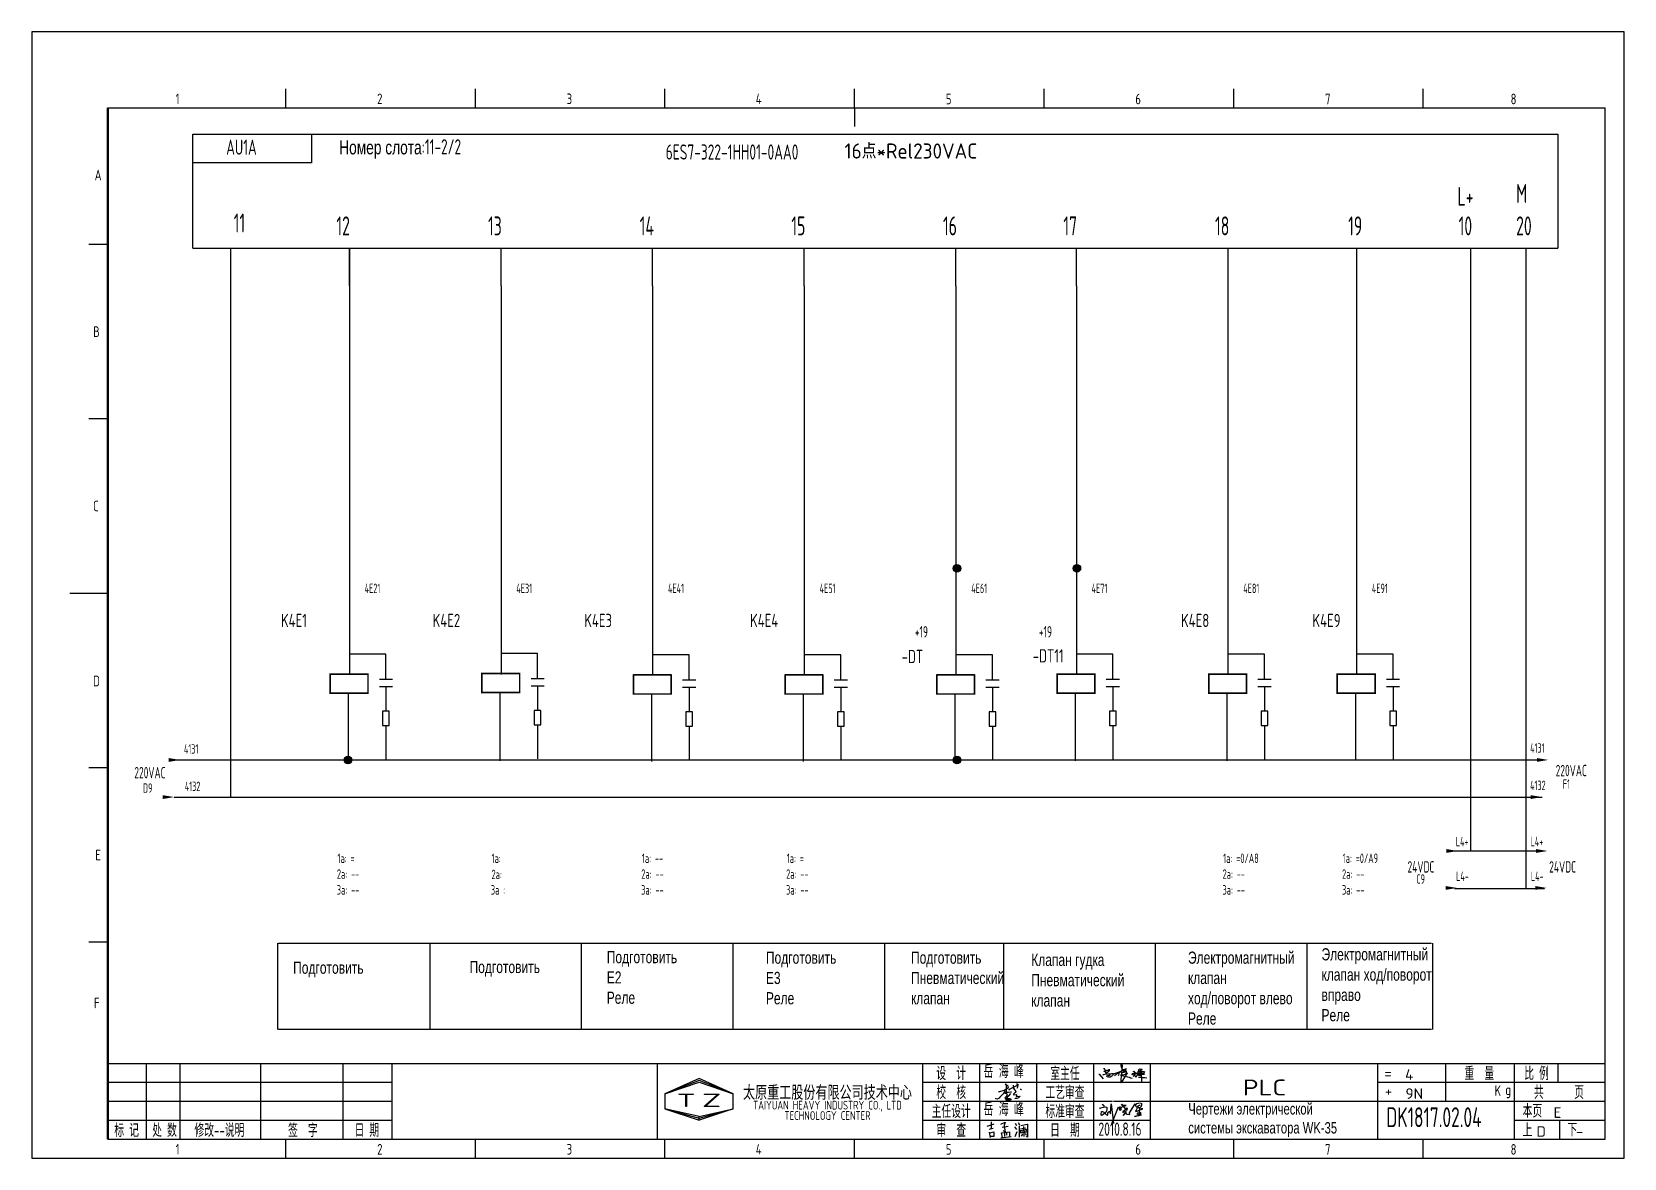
# Model space of a CAD drawing. Extents: x 590 to 9605, y -3741 to 975.
# Drawn here: x 4693.2 to 5113.2, y -2394.4 to -2097.4 of the extents above; entities that cross this region are included whole.
import ezdxf
from ezdxf.enums import TextEntityAlignment as Align

# ---------------------------------------------------------------- set-up
doc = ezdxf.new("R2010")
doc.units = 0
doc.header["$LTSCALE"] = 2
doc.header["$MEASUREMENT"] = 0
for name, pattern in [('DASHED2', [0.375, 0.25, -0.125]), ('DIVIDE', [1.25, 0.5, -0.25, 0, -0.25, 0, -0.25]), ('HIDDEN', [0.375, 0.25, -0.125])]:
    doc.linetypes.add(name, pattern=pattern)
doc.layers.get('0').update_dxf_attribs({"linetype": 'CONTINUOUS'})
for name, color, linetype in [('11', 3, 'CONTINUOUS'), ('CONTINUOUS', 7, 'CONTINUOUS'), ('DIVIDE', 1, 'DIVIDE')]:
    doc.layers.add(name, color=color, linetype=linetype)
doc.styles.add('ROMAN', font='ROMANC.shx', dxfattribs={"width": 0.7, "height": 0.7})
doc.styles.add('ROMANS', font='romans', dxfattribs={"width": 0.67, "bigfont": 'hzlib'})
doc.styles.get("Standard").update_dxf_attribs({"font": 'isocp.shx', "width": 0.707, "bigfont": 'dfst.shx'})

msp = doc.modelspace()

# ---------------------------------------------------------------- texts
at = {"width": 1.327551}
msp.add_text('PLC', height=4.2, dxfattribs=at).set_placement((5012.6, -2377.9), (5024.03, -2377.9), align=Align.FIT)
at = {"char_height": 3.5, "attachment_point": 1}
for s, insert, width in [('岳 海 峰', (4944.21, -2369.8), 12.9495), ('岳 海 峰', (4944.21, -2379.8), 12.9495), ('2010.8.16', (4974.51, -2385.03), 12.1142)]:
    msp.add_mtext(s, dxfattribs=dict(at, insert=insert, width=width))
at = {"layer": '11', "width": 0.707}
msp.add_text('DK1817.02.04', height=5.25, dxfattribs=at).set_placement((5050.46, -2386.26))
at = {"layer": 'CONTINUOUS', "linetype": 'Continuous', "style": 'ROMAN'}
for s, height, width, p in [('1', 2.8, 0.7, (4731.12, -2116.49)), ('2', 2.8, 0.7, (4784.27, -2116.49)), ('3', 2.8, 0.7, (4834.25, -2116.49)), ('4', 2.8, 0.7, (4884.14, -2116.49)), ('5', 2.8, 0.7, (4934.28, -2116.53)), ('6', 2.8, 0.7, (4984.26, -2116.53)), ('7', 2.8, 0.7, (5034.3, -2116.53)), ('8', 2.8, 0.7, (5083.24, -2116.53)), ('A', 2.8, 0.7, (4709.75, -2136.58)), ('B', 2.8, 0.7, (4709.36, -2177.9)), ('C', 2.8, 0.7, (4709.36, -2223.84)), ('D', 2.8, 0.7, (4709.36, -2270.01)), ('E', 2.8, 0.7, (4709.92, -2315.9)), ('F', 2.8, 0.7, (4709.57, -2354.9)), ('K', 2.8, 0.7, (5079.03, -2378.04)), ('g', 2.8, 0.7, (5081.85, -2377.77)), ('T', 3.5, 1.8, (4863.19, -2380.93)), ('Z', 3.5, 1.8, (4869.89, -2380.93)), ('1', 2.8, 0.7, (4731.12, -2393.49)), ('2', 2.8, 0.7, (4784.27, -2393.49)), ('3', 2.8, 0.7, (4834.25, -2393.49)), ('4', 2.8, 0.7, (4884.14, -2393.49)), ('5', 2.8, 0.7, (4934.28, -2393.53)), ('6', 2.8, 0.7, (4984.26, -2393.53)), ('7', 2.8, 0.7, (5034.3, -2393.53)), ('8', 2.8, 0.7, (5083.24, -2393.53))]:
    msp.add_text(s, height=height, dxfattribs=dict(at, width=width)).set_placement(p)
at = {"layer": 'CONTINUOUS', "color": 0, "width": 0.707}
msp.add_text('AU1A', height=4, dxfattribs=at).set_placement((4744.46, -2129.84))
at = {"layer": 'CONTINUOUS', "color": 1}
for s, width, p, p2 in [('6ES7-322-1HH01-0AA0', 0.65052, (4860.38, -2131.11), (4895.38, -2131.11)), ('16点*Rel230VAC', 0.945946, (4907.56, -2130.85), (4942.56, -2130.85))]:
    msp.add_text(s, height=4, dxfattribs=dict(at, width=width)).set_placement(p, p2, align=Align.FIT)
for s, height, width, p in [('M', 5, 0.67, (5084.69, -2142.56)), ('L+', 5, 0.67, (5069.22, -2143.29)), ('11', 5, 0.67, (4746.44, -2150.33)), ('12', 5, 0.67, (4773.52, -2151.1)), ('13', 5, 0.67, (4813.52, -2151.1)), ('14', 5, 0.67, (4853.52, -2151.1)), ('15', 5, 0.67, (4893.52, -2151.1)), ('16', 5, 0.67, (4933.52, -2151.1)), ('17', 5, 0.67, (4965.27, -2151.1)), ('18', 5, 0.67, (5005.27, -2151.1)), ('19', 5, 0.67, (5040.38, -2151.1)), ('10', 5, 0.67, (5069.53, -2151.1)), ('20', 5, 0.67, (5084.69, -2151.1)), ('+19', 3, 0.67, (4926.09, -2257.14)), ('+19', 3, 0.67, (4958.8, -2257.14)), ('4131', 2.5, 0.67, (4733.31, -2287.78)), ('4131', 2.5, 0.67, (5088.39, -2287.52)), ('220VAC', 3, 0.67, (4720.22, -2294.28)), ('220VAC', 3, 0.67, (5095.12, -2293.72)), ('4132', 2.5, 0.67, (4733.54, -2297.63)), ('4132', 2.5, 0.67, (5088.38, -2297.38)), ('1a: ', 2.5, 0.707, (4814.44, -2316.6)), ('2a:', 2.5, 0.707, (4814.44, -2320.86)), ('3a :', 2.5, 0.707, (4814.26, -2324.94))]:
    msp.add_text(s, height=height, dxfattribs=dict(at, width=width)).set_placement(p)
at = {"layer": 'CONTINUOUS', "color": 7, "width": 0.67}
for s, p in [('4E21', (4780.99, -2245.43)), ('4E51', (4900.99, -2245.43)), ('4E61', (4940.99, -2245.43)), ('4E71', (4972.73, -2245.43)), ('4E81', (5012.73, -2245.43)), ('4E91', (5046.64, -2245.43)), ('D9', (4722.5, -2298.09)), ('F1', (5097.01, -2297.04)), ('L4+', (5068.79, -2312.2)), ('L4+', (5088.5, -2312.2)), ('L4-', (5068.87, -2321.35)), ('L4-', (5088.59, -2321.35))]:
    msp.add_text(s, height=2.5, dxfattribs=at).set_placement(p)
at = {"layer": 'CONTINUOUS'}
for s, height, width, p in [('4E31', 2.5, 0.67, (4820.99, -2245.43)), ('4E41', 2.5, 0.67, (4860.99, -2245.43)), ('1a: --', 2.5, 0.707, (4854.1, -2316.6)), ('2a: --', 2.5, 0.707, (4853.95, -2320.77)), ('24VDC', 3, 0.67, (5093.42, -2319.12)), ('3a: --', 2.5, 0.707, (4853.92, -2324.94))]:
    msp.add_text(s, height=height, dxfattribs=dict(at, width=width)).set_placement(p)
at = {"layer": 'CONTINUOUS', "style": 'ROMANS', "width": 0.67}
for s, p in [('K4E1', (4758.9, -2254.4)), ('K4E2', (4798.9, -2254.4)), ('K4E3', (4838.9, -2254.4)), ('K4E4', (4882.62, -2254.4)), ('K4E8', (4996.3, -2254.4)), ('K4E9', (5030.97, -2254.4))]:
    msp.add_text(s, height=3.5, dxfattribs=at).set_placement(p)
at = {"layer": 'CONTINUOUS', "color": 1, "style": 'ROMANS', "width": 0.67}
for s, p in [('-DT', (4922.6, -2263.9)), ('-DT11', (4957.19, -2263.73))]:
    msp.add_text(s, height=3.5, dxfattribs=at).set_placement(p)
at = {"layer": 'CONTINUOUS', "color": 0, "linetype": 'ByBlock', "width": 0.707}
for s, p in [('1a: =', (4773.81, -2316.6)), ('2a: --', (4773.65, -2320.77)), ('2a: --', (4892.16, -2320.77)), ('2a: --', (5007.27, -2320.77)), ('2a: --', (5038.78, -2320.77)), ('3a: --', (4773.63, -2324.94)), ('3a: --', (4892.13, -2324.94)), ('3a: --', (5007.25, -2324.94)), ('3a: --', (5038.76, -2324.94))]:
    msp.add_text(s, height=2.5, dxfattribs=at).set_placement(p)
at = {"layer": 'CONTINUOUS', "color": 1, "linetype": 'ByBlock', "width": 0.707}
for s, p in [('1a: =', (4892.31, -2316.6)), ('1a: =0/A8', (5007.43, -2316.6)), ('1a: =0/A9', (5038.94, -2316.6))]:
    msp.add_text(s, height=2.5, dxfattribs=at).set_placement(p)
at = {"layer": 'CONTINUOUS', "color": 6, "width": 0.67}
for s, height, p in [('24VDC', 3, (5056.05, -2319.12)), ('C9', 2.5, (5058.38, -2322.07))]:
    msp.add_text(s, height=height, dxfattribs=at).set_placement(p)
at = {"layer": 'CONTINUOUS', "width": 0.67}
for s, p in [('设  计', (4935.69, -2371.93)), ('室主任', (4965.69, -2371.93)), ('重  量', (5074.99, -2371.93)), ('比 例', (5090.09, -2371.93)), ('校  核', (4935.69, -2376.93)), ('工艺审查', (4965.69, -2376.93)), ('共      页', (5095.99, -2376.92)), ('主任设计', (4935.69, -2381.93)), ('标准审查', (4965.69, -2381.93)), ('本页', (5088.99, -2381.82)), ('标 记', (4718.19, -2386.93)), ('处 数', (4728.19, -2386.93)), ('修改--说明', (4742.66, -2386.93)), ('签  字', (4764.69, -2386.93)), ('日 期', (4781.56, -2386.93)), ('审  查', (4935.69, -2386.93)), ('日  期', (4965.69, -2386.93)), ('上', (5087.69, -2386.91)), ('下', (5099.51, -2386.91))]:
    msp.add_text(s, height=3.5, dxfattribs=at).set_placement(p, align=Align.MIDDLE)
at = {"layer": 'CONTINUOUS', "linetype": 'Continuous', "style": 'ROMAN'}
for s, p in [('=', (5049.92, -2373.38)), ('4', (5055.39, -2373.8)), ('+', (5050.03, -2378.12)), ('9N', (5055.5, -2378.82)), ('E', (5094.56, -2383.81)), ('D', (5090.05, -2388.81)), ('-', (5100.44, -2388.81))]:
    msp.add_text(s, height=2.8, dxfattribs=at).set_placement(p)
at = {"layer": 'CONTINUOUS', "color": 0, "insert": (4772.64, -2128.29), "char_height": 4, "width": 130, "attachment_point": 4}
msp.add_mtext(' {\\fArial|b0|i0|c204|p34;\\H0.9167x;\\C256;Номер слота}:11-2/2', dxfattribs=at)
at = {"layer": 'CONTINUOUS', "linetype": 'DASHED2', "ltscale": 2, "attachment_point": 1}
for s, insert, char_height, width in [('{\\fArial|b0|i0|c204|p34;\\H0.9167x;\\C6;Электромагнитный клапан ход/поворот вправо\\fArial|b0|i0|c0|p34;\\P\\fArial|b0|i0|c204|p34;Реле }', (5033.36, -2339.08), 3.5, 32.2714), ('{\\fArial|b0|i0|c204|p34;\\H0.9167x;\\C6;Подготовить\\fArial Cyr|b0|i0|c204|p34;\\C256; }', (4762.11, -2342.61), 3.5, 27.7506), ('{\\fArial|b0|i0|c204|p34;\\H0.9167x;\\C6;Подготовить\\fArial Cyr|b0|i0|c204|p34;\\C256; }', (4808.64, -2342.42), 3.5, 27.7506), ('{\\fArial|b0|i0|c204|p34;\\H0.9167x;\\C6;Подготовить\\fArial|b0|i0|c0|p34;\\PE2\\P\\fArial|b0|i0|c204|p34;Реле }', (4844.83, -2339.82), 3.5, 28.2348), ('{\\fArial|b0|i0|c204|p34;\\H0.9167x;\\C6;Подготовить\\fArial|b0|i0|c0|p34;\\PE3\\P\\fArial|b0|i0|c204|p34;Реле }', (4886.81, -2339.96), 3.5, 28.2348), ('{\\fArial|b0|i0|c204|p34;\\H0.9167x;\\C6;Подготовить\\fArial|b0|i0|c0|p34;\\P\\fArial|b0|i0|c204|p34;Пневматический клапан}', (4925.09, -2339.96), 3.5, 28.2348), ('{\\fArial|b0|i0|c204|p34;\\H0.9167x;\\C6;Клапан гудка\\fArial|b0|i0|c0|p34; \\fArial|b0|i0|c204|p34;Пневматический клапан}', (4956.8, -2340.55), 3.5, 28.2348), ('{\\fArial|b0|i0|c204|p34;\\H0.9167x;\\C6;Электромагнитный клапан ход/поворот влево\\fArial|b0|i0|c0|p34;\\P\\fArial|b0|i0|c204|p34;Реле }', (4998.14, -2339.96), 3.5, 28.2348), ('{\\fArial|b0|i0|c204|p34;Чертежи электрической системы экскаватора WK-35}', (4998.22, -2379.93), 3, 42.8436)]:
    msp.add_mtext(s, dxfattribs=dict(at, insert=insert, char_height=char_height, width=width))
at = {"layer": 'CONTINUOUS', "insert": (4903.05, -2379.87), "char_height": 3.3, "width": 50, "attachment_point": 5, "line_spacing_factor": 0.7125}
msp.add_mtext('{\\f宋体|b0|i0|c134|p2;太原重工股份有限公司技术中心\\P\\Fromans.shx;\\H0.6969x;TAIYUAN HEAVY INDUSTRY CO., LTD\\PTECHNOLOGY CENTER}', dxfattribs=at)

# ---------------------------------------------------------------- blocks, each defined once
blk = doc.blocks.new('A$C5BE500A0')
for p, q in [((64.4, 48.9), (64.5, 51.6)), ((65.3, 44.3), (64.4, 48.9)), ((64.5, 51.6), (65.9, 52.2)), ((67.1, 48.5), (64.5, 17.9)), ((65.9, 52.2), (66.5, 51.5)), ((66.5, 51.5), (67.1, 48.5)), ((0, 24.1), (1.5, 23.9)), ((1.5, 23.9), (12.6, 10.8)), ((11.6, 21), (13.8, 22.8)), ((13.8, 22.8), (17.9, 23.5)), ((15.3, 41.2), (22.2, 26.1)), ((15.3, 40.1), (15.3, 41.2)), ((15.4, 37.7), (15.3, 40.1)), ((15.4, 32.4), (21, 34.6)), ((15.5, 31.8), (15.4, 32.4)), ((19.1, 30.1), (15.5, 31.8)), ((17.9, 23.5), (26, 24.9)), ((22.2, 26.1), (19.1, 30.1)), ((21, 34.6), (24.5, 35.1)), ((22.6, 18.1), (23.6, 19.3)), ((23.7, 17.3), (22.6, 18.1)), ((23.3, 27.9), (23.1, 27.8)), ((25.3, 29.5), (23.3, 27.9)), ((23.6, 19.3), (25.8, 19.9)), ((24.5, 35.1), (28.2, 35.6)), ((26.1, 16.2), (24.9, 15)), ((26.8, 30.7), (25.3, 29.5)), ((25.8, 19.9), (29.2, 20.8)), ((26, 24.9), (36.8, 26.1)), ((28.4, 20), (26.1, 16.2)), ((29.4, 34), (26.8, 30.7)), ((28.2, 35.6), (30.2, 36.8)), ((29.4, 15.2), (28.2, 15.7)), ((29.5, 22.1), (28.4, 20)), ((29.2, 20.8), (33, 21.4)), ((30.2, 38), (29.4, 34)), ((32.4, 15.1), (29.4, 15.2)), ((30.2, 22.7), (29.5, 22.1)), ((30.2, 36.8), (30.2, 38)), ((31.6, 22.6), (30.2, 22.7)), ((32.8, 22.1), (31.6, 22.6)), ((35, 16.2), (32.4, 15.1)), ((33, 21.4), (32.8, 22.1)), ((37.6, 17.7), (35, 16.2)), ((36.8, 26.1), (40.9, 26)), ((39.7, 20.3), (37.6, 17.7)), ((40.8, 21.6), (39.7, 20.3)), ((40.2, 22.8), (44.3, 25.4)), ((41.7, 24.4), (40.8, 21.6)), ((40.9, 26), (41.7, 24.4)), ((44.3, 25.4), (50.6, 27.7)), ((44.7, 18.7), (49.1, 22.6)), ((49.1, 22.6), (54.4, 27.2)), ((50.6, 27.7), (56.2, 29.3)), ((54.4, 27.2), (59.1, 30.4)), ((56.8, 20.6), (55.9, 19.6)), ((56.2, 29.3), (60.8, 29.6)), ((56.7, 31.7), (57.4, 29.6)), ((57.6, 25), (56.8, 20.6)), ((57.4, 29.6), (57.6, 25)), ((59.1, 30.4), (64.7, 33.7)), ((60.8, 29.6), (62.2, 29.2)), ((66.6, 21), (62.5, 20.6)), ((62.5, 20.6), (75.7, 18.4)), ((64.5, 17.9), (63.3, 8.5)), ((63.3, 8.5), (63.5, 0.1)), ((63.5, 0.1), (64.3, 0)), ((64.3, 0), (67.5, 2.5)), ((64.7, 33.7), (72, 37.3)), ((67.5, 39.5), (65.3, 44.3)), ((69.8, 21.4), (66.6, 21)), ((70.3, 36.3), (67.5, 39.5)), ((67.5, 2.5), (73.8, 13.7)), ((68.3, 28.6), (72.6, 29.4)), ((69.3, 29), (68.3, 28.6)), ((72, 30.5), (69.3, 29)), ((69.9, 34.1), (69.7, 33.3)), ((69.7, 33.3), (71.9, 33.6)), ((76.7, 24.1), (69.8, 21.4)), ((74.6, 36.5), (69.9, 34.1)), ((73.8, 32.8), (70.3, 36.3)), ((71.9, 33.6), (75.3, 34.2)), ((72, 37.3), (77.8, 39)), ((74.8, 31.8), (72, 30.5)), ((72.6, 29.4), (78.2, 30.4)), ((77.7, 30.8), (73.8, 32.8)), ((73.8, 13.7), (77.7, 20)), ((79.7, 39.2), (74.6, 36.5)), ((76.7, 32.6), (74.8, 31.8)), ((75.3, 34.2), (77, 34.5)), ((75.7, 18.4), (81.9, 16.6)), ((77.7, 33.5), (76.7, 32.6)), ((79.9, 25.4), (76.7, 24.1)), ((77, 34.5), (78, 34.1)), ((78, 34.1), (77.7, 33.5)), ((80.1, 30.5), (77.7, 30.8)), ((77.7, 20), (81.2, 25.6)), ((77.8, 39), (79.7, 39.2)), ((78.2, 30.4), (80.1, 30.5)), ((82.1, 26.9), (79.9, 25.4)), ((81.2, 25.6), (82.1, 26.9)), ((81.9, 16.6), (87.3, 14.8)), ((87.3, 14.8), (91.3, 12.9)), ((91.3, 12.9), (94.8, 12.6)), ((94.5, 25.2), (94.9, 23.9)), ((94.8, 12.6), (95.8, 12.8)), ((94.9, 23.9), (95.3, 23)), ((95.3, 23), (95.8, 22.8)), ((95.8, 22.8), (97, 23.3)), ((97, 23.3), (97.8, 25.3)), ((98.5, 23.8), (97.4, 25.9)), ((97.8, 25.3), (100.8, 27)), ((101.1, 23.3), (98.5, 23.8)), ((99, 31.4), (100.1, 32)), ((100.7, 21.1), (99.2, 17.4)), ((99.2, 17.4), (101.9, 20.9)), ((100.1, 32), (101.1, 31.6)), ((102.1, 27.7), (100.7, 21.1)), ((100.8, 27), (103.5, 26.5)), ((101.1, 31.6), (102.1, 30.6)), ((103.3, 23.7), (101.1, 23.3)), ((101.9, 20.9), (103.1, 21.8)), ((102.1, 30.6), (102.1, 27.7)), ((103.1, 21.8), (103.7, 20.1)), ((104.7, 23.9), (103.3, 23.7)), ((103.5, 26.5), (104.5, 25.2)), ((103.7, 20.1), (103.9, 18.5)), ((103.9, 18.5), (105, 16.1)), ((104.2, 28.7), (108.3, 26.3)), ((104.5, 25.2), (104.7, 23.9)), ((105, 16.1), (106.4, 15.7)), ((106.4, 15.7), (107.7, 17.3)), ((107.7, 17.3), (110.9, 22.6)), ((108.3, 26.3), (115.7, 20.2)), ((110.9, 22.6), (113.3, 30.9)), ((111.7, 21.6), (125.7, 23.5)), ((115.4, 22.1), (111.7, 21.6)), ((112.9, 30.9), (112.3, 30.9)), ((117.4, 32.7), (112.9, 30.9)), ((112.9, 26.9), (127.4, 26.5)), ((124.7, 26.6), (112.9, 26.9)), ((113.3, 30.9), (114.4, 35)), ((113.4, 15.2), (124.8, 14.7)), ((114.4, 35), (115.4, 38.4)), ((115.4, 38.4), (118.1, 38.8)), ((122.5, 23.3), (115.4, 22.1)), ((115.7, 20.2), (118.5, 18.9)), ((116.7, 30.8), (120.9, 31.8)), ((122.1, 34.8), (117.4, 32.7)), ((118.1, 38.8), (123.3, 38.3)), ((118.5, 18.9), (120.8, 19.6)), ((120.8, 19.6), (121.1, 20.7)), ((120.9, 31.8), (124.1, 32)), ((121.7, 31.5), (122.2, 1.9)), ((123, 28.1), (121.7, 31.5)), ((124.7, 36.8), (122.1, 34.8)), ((126.4, 24.6), (122.5, 23.3)), ((128.2, 25.5), (123, 28.1)), ((123.3, 38.3), (124.7, 36.8)), ((124.1, 32), (129.1, 31.3)), ((128.1, 26.7), (124.7, 26.6)), ((124.8, 14.7), (132, 14.1)), ((125.7, 23.5), (130.1, 23.8)), ((127.4, 26.5), (126.4, 24.6)), ((130.2, 28.3), (128.1, 26.7)), ((130.5, 24.3), (128.2, 25.5)), ((129.1, 31.3), (130.7, 30.3)), ((130.1, 23.8), (130.5, 24.3)), ((130.7, 30.3), (130.2, 28.3)), ((132, 14.1), (137.3, 13.6))]:
    blk.add_line(p, q)
blk = doc.blocks.new('lf')
for points in [[(409.4, 317.6), (411.9, 317.6), (420.7, 320.5), (429.4, 326.1), (429, 328.4), (426.7, 330.1), (424.2, 331.3), (423.4, 332.6), (424.4, 333.4), (425, 330.7), (425, 327.4), (425, 324.7), (424.8, 321.8), (424.8, 320.3), (424.8, 318.7), (425, 314.7), (425, 313), (424.8, 313)], [(432.1, 320.3), (430.6, 321.6), (450.9, 331.7), (450.9, 332.2)], [(439.5, 330.9), (440, 324.5), (442, 320.7)], [(446.2, 333.8), (448.1, 330.5), (448.1, 326.7), (446.6, 323.8)], [(421.5, 320.1), (421.3, 317.6), (420, 315.1), (418.6, 312.6), (416.7, 310.5), (414.9, 308.5), (411.9, 305.6), (410.1, 304.1), (408, 302.6), (406.1, 302), (403.6, 302.6), (403.6, 303.5), (403.9, 303.5)], [(421.3, 316.2), (424.8, 315.9), (427.1, 316), (429.8, 316), (434.8, 316.8), (436, 316.8)], [(421.9, 314.1), (423.8, 314.1), (425.4, 313.7), (426, 313), (426.9, 312), (427.1, 312), (426.5, 310.5), (426.1, 309.5), (424.2, 306.6), (423.1, 305.4), (422.1, 304.5), (423.2, 303.3), (427.3, 303.1), (429.8, 303.1), (432.3, 302.9), (435.4, 302.7), (433.1, 299.9), (424.6, 299.5), (424, 300.4), (425.6, 303.3), (434.3, 313.5)], [(441.8, 320.7), (443.7, 320.1), (444.9, 317.6), (443.1, 315.5), (439.7, 311.8), (439.8, 310.6), (445.4, 311.2), (447, 310.3), (445.6, 307.4), (453.6, 308), (450.3, 304.7), (447, 303.3), (443.7, 303.1), (442.9, 303.7)], [(453.4, 322.4), (454.9, 322.2), (455.7, 321.8), (456.1, 321.6), (456.3, 321.4)]]:
    blk.add_lwpolyline(points)

# ---------------------------------------------------------------- hatches: boundary and pattern name
at = {"linetype": 'HIDDEN'}
h = msp.add_hatch(color=0, dxfattribs=at)
edge = h.paths.add_edge_path()
edge.add_arc((4937.21, -2238.88), 1, 0, 360)
h = msp.add_hatch(color=0, dxfattribs=at)
edge = h.paths.add_edge_path()
edge.add_arc((4968.83, -2238.88), 1, 0, 360)
h = msp.add_hatch(color=0, dxfattribs=at)
edge = h.paths.add_edge_path()
edge.add_arc((4776.58, -2289.47), 1, 0, 360)
h = msp.add_hatch(color=0, dxfattribs=at)
edge = h.paths.add_edge_path()
edge.add_arc((4937.21, -2289.43), 1, 0, 360)

# ---------------------------------------------------------------- linework, layer by layer
for p, q in [((4786.58, -2261.56), (4777.07, -2261.56)), ((4786.58, -2261.56), (4777.07, -2261.56)), ((4786.58, -2268.11), (4786.58, -2261.56)), ((4786.58, -2268.11), (4786.58, -2261.56)), ((4826.58, -2261.37), (4817.07, -2261.37)), ((4826.58, -2261.37), (4817.07, -2261.37)), ((4826.58, -2267.92), (4826.58, -2261.37)), ((4826.58, -2267.92), (4826.58, -2261.37)), ((4866.58, -2261.75), (4857.07, -2261.75)), ((4866.58, -2261.75), (4857.07, -2261.75)), ((4866.58, -2268.3), (4866.58, -2261.75)), ((4866.58, -2268.3), (4866.58, -2261.75)), ((4906.58, -2261.75), (4897.07, -2261.75)), ((4906.58, -2261.75), (4897.07, -2261.75)), ((4906.58, -2268.3), (4906.58, -2261.75)), ((4906.58, -2268.3), (4906.58, -2261.75)), ((4946.58, -2268.3), (4946.58, -2261.75)), ((4946.58, -2268.3), (4946.58, -2261.75)), ((4978.33, -2261.56), (4968.82, -2261.56)), ((4978.33, -2261.56), (4968.82, -2261.56)), ((4978.33, -2268.11), (4978.33, -2261.56)), ((4978.33, -2268.11), (4978.33, -2261.56)), ((5018.33, -2261.56), (5008.82, -2261.56)), ((5018.33, -2261.56), (5008.82, -2261.56)), ((5018.33, -2268.11), (5018.33, -2261.56)), ((5018.33, -2268.11), (5018.33, -2261.56)), ((5052.23, -2261.56), (5042.72, -2261.56)), ((5052.23, -2261.56), (5042.72, -2261.56)), ((5052.23, -2268.11), (5052.23, -2261.56)), ((5052.23, -2268.11), (5052.23, -2261.56)), ((4786.58, -2270.04), (4786.58, -2276.56)), ((4786.58, -2270.04), (4786.58, -2276.56)), ((4826.58, -2269.85), (4826.58, -2276.37)), ((4826.58, -2269.85), (4826.58, -2276.37)), ((4866.58, -2270.23), (4866.58, -2276.75)), ((4866.58, -2270.23), (4866.58, -2276.75)), ((4906.58, -2270.23), (4906.58, -2276.75)), ((4906.58, -2270.23), (4906.58, -2276.75)), ((4946.58, -2270.23), (4946.58, -2276.75)), ((4946.58, -2270.23), (4946.58, -2276.75)), ((4978.33, -2270.04), (4978.33, -2276.56)), ((4978.33, -2270.04), (4978.33, -2276.56)), ((5018.33, -2270.04), (5018.33, -2276.56)), ((5018.33, -2270.04), (5018.33, -2276.56)), ((5052.23, -2270.04), (5052.23, -2276.56)), ((5052.23, -2270.04), (5052.23, -2276.56)), ((4786.58, -2280.33), (4786.58, -2289.33)), ((4786.58, -2280.33), (4786.58, -2289.33)), ((4826.58, -2280.14), (4826.58, -2289.14)), ((4826.58, -2280.14), (4826.58, -2289.14)), ((4866.58, -2280.53), (4866.58, -2289.52)), ((4866.58, -2280.53), (4866.58, -2289.52)), ((4906.58, -2280.53), (4906.58, -2289.52)), ((4906.58, -2280.53), (4906.58, -2289.52)), ((4946.58, -2280.53), (4946.58, -2289.52)), ((4946.58, -2280.53), (4946.58, -2289.52)), ((4978.33, -2280.33), (4978.33, -2289.33)), ((4978.33, -2280.33), (4978.33, -2289.33)), ((5018.33, -2280.33), (5018.33, -2289.33)), ((5018.33, -2280.33), (5018.33, -2289.33)), ((5052.23, -2280.33), (5052.23, -2289.43)), ((5052.23, -2280.33), (5052.23, -2289.43)), ((4758.06, -2360.52), (4758.06, -2337.7)), ((4758.21, -2337.7), (5062.35, -2337.7)), ((4918.21, -2360.52), (4918.21, -2337.7)), ((4949.55, -2360.52), (4949.55, -2337.7)), ((4989.55, -2360.52), (4989.55, -2337.7)), ((5029.55, -2360.52), (5029.55, -2337.7)), ((5062.72, -2360.52), (5062.72, -2337.7)), ((4758.06, -2360.52), (4758.06, -2340.74)), ((4918.21, -2360.52), (4918.21, -2340.74)), ((4949.55, -2360.52), (4949.55, -2340.74)), ((4989.55, -2360.52), (4989.55, -2340.74)), ((5029.55, -2360.52), (5029.55, -2340.74)), ((5062.72, -2360.52), (5062.72, -2340.74)), ((5062.35, -2360.52), (4758.21, -2360.52)), ((4988.19, -2379.43), (5048.19, -2379.43)), ((4945.21, -2386.04), (4947.02, -2385.39)), ((4946.22, -2384.86), (4946.22, -2386.68)), ((4948.76, -2385.44), (4949.93, -2384.92)), ((4948.76, -2385.44), (4948.76, -2385.44)), ((4949.93, -2384.92), (4949.67, -2385.7)), ((4952.53, -2385.21), (4952.89, -2385.85)), ((4953.35, -2385), (4953.71, -2385.64)), ((4954.05, -2385.79), (4955.74, -2385.43)), ((4955.74, -2385.43), (4955.78, -2385.43)), ((4955.78, -2385.43), (4955.78, -2388.88)), ((4945.73, -2386.82), (4946.76, -2386.56)), ((4945.73, -2387.59), (4945.98, -2389.02)), ((4945.85, -2387.72), (4946.89, -2387.46)), ((4946.89, -2388.76), (4945.85, -2388.76)), ((4945.98, -2386.56), (4945.98, -2386.56)), ((4946.89, -2387.46), (4946.89, -2388.76)), ((4948.77, -2389.07), (4951.54, -2388.7)), ((4948.84, -2387.72), (4949.09, -2389.02)), ((4948.96, -2387.72), (4951.04, -2387.46)), ((4949.15, -2386.22), (4950.71, -2385.96)), ((4949.93, -2387.51), (4949.41, -2387.25)), ((4949.67, -2385.7), (4949.67, -2385.96)), ((4949.67, -2385.96), (4949.93, -2387.51)), ((4949.74, -2387.72), (4949.74, -2388.76)), ((4950.26, -2387.59), (4950.26, -2388.37)), ((4951.04, -2387.46), (4951.04, -2388.89)), ((4952.35, -2386.15), (4952.89, -2386.88)), ((4952.53, -2388.7), (4953.04, -2387.37)), ((4953.59, -2385.94), (4953.59, -2388.94)), ((4953.89, -2387.09), (4953.92, -2387.79)), ((4955.59, -2386.88), (4953.92, -2387.21)), ((4953.92, -2387.79), (4955.71, -2387.49)), ((4953.95, -2386.73), (4955.38, -2386.43)), ((4954.48, -2388.13), (4954.14, -2388.64)), ((4954.35, -2387.4), (4954.53, -2387.55)), ((4954.74, -2386.09), (4954.83, -2388.7)), ((4955.17, -2387.21), (4954.99, -2387.55)), ((4955.16, -2387.96), (4955.5, -2388.3)), ((4955.78, -2388.88), (4955.5, -2388.58)), ((4955.71, -2387.49), (4955.59, -2386.88))]:
    msp.add_line(p, q)
at = {"color": 1}
msp.add_line((4946.58, -2261.75), (4937.07, -2261.75), dxfattribs=at)
msp.add_line((4946.58, -2261.75), (4937.07, -2261.75), dxfattribs=at)
for points in [[(4735.69, -2124.43), (4766.94, -2124.43), (4766.94, -2131.93), (4735.69, -2131.93)], [(4825.71, -2280.14), (4827.45, -2280.14), (4827.45, -2276.37), (4825.71, -2276.37)], [(4825.71, -2280.14), (4827.45, -2280.14), (4827.45, -2276.37), (4825.71, -2276.37)], [(4785.71, -2280.33), (4787.45, -2280.33), (4787.45, -2276.56), (4785.71, -2276.56)], [(4785.71, -2280.33), (4787.45, -2280.33), (4787.45, -2276.56), (4785.71, -2276.56)], [(4865.71, -2280.53), (4867.45, -2280.53), (4867.45, -2276.75), (4865.71, -2276.75)], [(4865.71, -2280.53), (4867.45, -2280.53), (4867.45, -2276.75), (4865.71, -2276.75)], [(4905.71, -2280.53), (4907.45, -2280.53), (4907.45, -2276.75), (4905.71, -2276.75)], [(4905.71, -2280.53), (4907.45, -2280.53), (4907.45, -2276.75), (4905.71, -2276.75)], [(4945.71, -2280.53), (4947.45, -2280.53), (4947.45, -2276.75), (4945.71, -2276.75)], [(4945.71, -2280.53), (4947.45, -2280.53), (4947.45, -2276.75), (4945.71, -2276.75)], [(4977.46, -2280.33), (4979.2, -2280.33), (4979.2, -2276.56), (4977.46, -2276.56)], [(4977.46, -2280.33), (4979.2, -2280.33), (4979.2, -2276.56), (4977.46, -2276.56)], [(5017.46, -2280.33), (5019.2, -2280.33), (5019.2, -2276.56), (5017.46, -2276.56)], [(5017.46, -2280.33), (5019.2, -2280.33), (5019.2, -2276.56), (5017.46, -2276.56)], [(5051.36, -2280.33), (5053.11, -2280.33), (5053.11, -2276.56), (5051.36, -2276.56)], [(5051.36, -2280.33), (5053.11, -2280.33), (5053.11, -2276.56), (5051.36, -2276.56)]]:
    msp.add_lwpolyline(points, close=True)
at = {"const_width": 0.4}
for points in [[(4771.86, -2266.83), (4781.86, -2266.83), (4781.86, -2271.83), (4771.86, -2271.83), (4771.86, -2266.83)], [(4771.86, -2266.83), (4781.86, -2266.83), (4781.86, -2271.83), (4771.86, -2271.83), (4771.86, -2266.83)], [(4811.86, -2266.64), (4821.86, -2266.64), (4821.86, -2271.64), (4811.86, -2271.64), (4811.86, -2266.64)], [(4811.86, -2266.64), (4821.86, -2266.64), (4821.86, -2271.64), (4811.86, -2271.64), (4811.86, -2266.64)], [(4851.86, -2267.02), (4861.86, -2267.02), (4861.86, -2272.02), (4851.86, -2272.02), (4851.86, -2267.02)], [(4851.86, -2267.02), (4861.86, -2267.02), (4861.86, -2272.02), (4851.86, -2272.02), (4851.86, -2267.02)], [(4891.86, -2267.02), (4901.86, -2267.02), (4901.86, -2272.02), (4891.86, -2272.02), (4891.86, -2267.02)], [(4891.86, -2267.02), (4901.86, -2267.02), (4901.86, -2272.02), (4891.86, -2272.02), (4891.86, -2267.02)], [(4931.86, -2267.02), (4941.86, -2267.02), (4941.86, -2272.02), (4931.86, -2272.02), (4931.86, -2267.02)], [(4931.86, -2267.02), (4941.86, -2267.02), (4941.86, -2272.02), (4931.86, -2272.02), (4931.86, -2267.02)], [(4963.61, -2266.83), (4973.61, -2266.83), (4973.61, -2271.83), (4963.61, -2271.83), (4963.61, -2266.83)], [(4963.61, -2266.83), (4973.61, -2266.83), (4973.61, -2271.83), (4963.61, -2271.83), (4963.61, -2266.83)], [(5003.61, -2266.83), (5013.61, -2266.83), (5013.61, -2271.83), (5003.61, -2271.83), (5003.61, -2266.83)], [(5003.61, -2266.83), (5013.61, -2266.83), (5013.61, -2271.83), (5003.61, -2271.83), (5003.61, -2266.83)], [(5037.51, -2266.83), (5047.51, -2266.83), (5047.51, -2271.83), (5037.51, -2271.83), (5037.51, -2266.83)], [(5037.51, -2266.83), (5047.51, -2266.83), (5047.51, -2271.83), (5037.51, -2271.83), (5037.51, -2266.83)]]:
    msp.add_lwpolyline(points, dxfattribs=at)
at = {"layer": 'CONTINUOUS', "color": 3}
for p, q in [((5113.19, -2097.43), (4693.19, -2097.43)), ((4693.19, -2097.43), (4693.19, -2394.43)), ((5113.19, -2394.43), (5113.19, -2097.43)), ((4693.19, -2394.43), (5113.19, -2394.43))]:
    msp.add_line(p, q, dxfattribs=at)
at = {"layer": 'CONTINUOUS', "linetype": 'Continuous'}
for p, q in [((4760.19, -2117.43), (4760.19, -2112.43)), ((4810.19, -2117.43), (4810.19, -2112.43)), ((4860.19, -2117.43), (4860.19, -2112.43)), ((4960.19, -2117.43), (4960.19, -2112.43)), ((5010.19, -2117.43), (5010.19, -2112.43)), ((5060.19, -2117.43), (5060.19, -2112.43)), ((4708.19, -2153.43), (4713.19, -2153.43)), ((4708.19, -2199.43), (4713.19, -2199.43)), ((4703.19, -2245.43), (4713.19, -2245.43)), ((4708.19, -2291.43), (4713.19, -2291.43)), ((4708.19, -2337.43), (4713.19, -2337.43)), ((4713.19, -2369.43), (5108.19, -2369.43)), ((4723.47, -2389.43), (4723.47, -2369.43)), ((4732.29, -2389.43), (4732.29, -2369.43)), ((4753.53, -2369.43), (4753.53, -2389.43)), ((4775.19, -2369.43), (4775.19, -2389.43)), ((4788.19, -2389.43), (4788.19, -2369.43)), ((4858.19, -2389.43), (4858.19, -2369.43)), ((4928.19, -2389.43), (4928.19, -2369.43)), ((4943.19, -2369.43), (4943.19, -2389.43)), ((4958.19, -2369.43), (4958.19, -2389.43)), ((4973.19, -2369.43), (4973.19, -2389.43)), ((4988.19, -2369.43), (4988.19, -2389.43)), ((5048.19, -2389.43), (5048.19, -2369.43)), ((5066.08, -2369.43), (5066.08, -2379.43)), ((5084.19, -2369.43), (5084.19, -2389.43)), ((4713.19, -2374.43), (4788.19, -2374.43)), ((4869.19, -2373.43), (4860.19, -2377.43)), ((4869.19, -2373.93), (4860.19, -2377.43)), ((4860.19, -2377.43), (4869.19, -2374.43)), ((4878.19, -2377.43), (4869.19, -2373.43)), ((4878.19, -2377.43), (4869.19, -2373.93)), ((4869.19, -2374.43), (4878.19, -2377.43)), ((4928.19, -2374.43), (4978.19, -2374.43)), ((4978.19, -2374.43), (4988.19, -2374.43)), ((4978.19, -2374.43), (4988.19, -2374.43)), ((5048.19, -2374.43), (5108.19, -2374.43)), ((4713.19, -2379.43), (4788.19, -2379.43)), ((4860.19, -2377.43), (4860.19, -2381.43)), ((4878.19, -2381.43), (4878.19, -2377.43)), ((4928.19, -2379.43), (4978.19, -2379.43)), ((4978.51, -2379.43), (4988.19, -2379.43)), ((5048.19, -2379.43), (5108.19, -2379.43)), ((4713.19, -2384.43), (4788.19, -2384.43)), ((4860.19, -2381.43), (4869.19, -2384.43)), ((4869.19, -2383.43), (4860.19, -2381.43)), ((4860.19, -2381.43), (4869.19, -2383.93)), ((4869.19, -2383.93), (4878.19, -2381.43)), ((4878.19, -2381.43), (4869.19, -2384.43)), ((4869.19, -2383.43), (4878.19, -2381.43)), ((4869.19, -2384.43), (4869.19, -2383.43)), ((4869.19, -2384.43), (4869.19, -2383.43)), ((4928.19, -2384.43), (4978.19, -2384.43)), ((4978.19, -2384.43), (4988.19, -2384.43)), ((5084.19, -2384.43), (5108.19, -2384.43)), ((4760.19, -2394.43), (4760.19, -2389.43)), ((4810.19, -2394.43), (4810.19, -2389.43)), ((4860.19, -2394.43), (4860.19, -2389.43)), ((4960.19, -2394.43), (4960.19, -2389.43)), ((5010.19, -2394.43), (5010.19, -2389.43)), ((5060.19, -2394.43), (5060.19, -2389.43))]:
    msp.add_line(p, q, dxfattribs=at)
at = {"layer": 'CONTINUOUS'}
for p, q in [((4910.19, -2117.43), (4910.19, -2112.43)), ((4713.19, -2117.43), (5108.19, -2117.43)), ((4910.19, -2117.43), (4910.19, -2122.43)), ((5108.19, -2389.43), (5108.19, -2117.43)), ((4735.69, -2124.43), (5095.69, -2124.43)), ((4735.69, -2154.43), (4735.69, -2124.43)), ((5095.69, -2124.43), (5095.69, -2154.43)), ((4735.69, -2154.43), (5095.69, -2154.43)), ((4776.94, -2154.43), (4776.94, -2266.93)), ((4776.94, -2164.43), (4776.94, -2154.43)), ((4776.94, -2164.43), (4776.94, -2154.43)), ((4816.94, -2164.43), (4816.94, -2154.43)), ((4856.94, -2164.43), (4856.94, -2154.43)), ((4896.94, -2164.43), (4896.94, -2154.43)), ((4896.94, -2164.43), (4896.94, -2154.43)), ((4936.94, -2164.43), (4936.94, -2154.43)), ((4936.94, -2164.43), (4936.94, -2154.43)), ((4936.94, -2164.43), (4936.94, -2154.43)), ((4936.94, -2164.43), (4936.94, -2154.43)), ((4968.69, -2164.43), (4968.69, -2154.43)), ((5008.69, -2154.43), (5008.69, -2266.93)), ((5042.59, -2154.43), (5042.59, -2266.93)), ((4776.94, -2164.43), (4776.94, -2195.66)), ((4816.94, -2164.43), (4816.94, -2266.93)), ((4856.94, -2164.43), (4856.94, -2266.93)), ((4896.94, -2164.43), (4896.94, -2266.93)), ((4936.94, -2164.43), (4936.94, -2266.93)), ((4968.69, -2164.43), (4968.69, -2266.93)), ((4771.86, -2266.83), (4771.86, -2271.83)), ((4771.86, -2266.83), (4771.86, -2271.83)), ((4771.86, -2266.83), (4771.86, -2271.83)), ((4771.86, -2266.83), (4771.86, -2271.83)), ((4771.86, -2266.83), (4771.86, -2271.83)), ((4771.86, -2266.83), (4771.86, -2271.83)), ((4781.86, -2266.83), (4771.86, -2266.83)), ((4781.86, -2266.83), (4771.86, -2266.83)), ((4781.86, -2266.83), (4771.86, -2266.83)), ((4781.86, -2266.83), (4771.86, -2266.83)), ((4781.86, -2266.83), (4771.86, -2266.83)), ((4781.86, -2266.83), (4771.86, -2266.83)), ((4781.86, -2271.83), (4781.86, -2266.83)), ((4781.86, -2271.83), (4781.86, -2266.83)), ((4781.86, -2271.83), (4781.86, -2266.83)), ((4781.86, -2271.83), (4781.86, -2266.83)), ((4781.86, -2271.83), (4781.86, -2266.83)), ((4781.86, -2271.83), (4781.86, -2266.83)), ((4811.86, -2266.64), (4811.86, -2271.64)), ((4811.86, -2266.64), (4811.86, -2271.64)), ((4811.86, -2266.64), (4811.86, -2271.64)), ((4811.86, -2266.64), (4811.86, -2271.64)), ((4811.86, -2266.64), (4811.86, -2271.64)), ((4811.86, -2266.64), (4811.86, -2271.64)), ((4821.86, -2266.64), (4811.86, -2266.64)), ((4821.86, -2266.64), (4811.86, -2266.64)), ((4821.86, -2266.64), (4811.86, -2266.64)), ((4821.86, -2266.64), (4811.86, -2266.64)), ((4821.86, -2266.64), (4811.86, -2266.64)), ((4821.86, -2266.64), (4811.86, -2266.64)), ((4821.86, -2271.64), (4821.86, -2266.64)), ((4821.86, -2271.64), (4821.86, -2266.64)), ((4821.86, -2271.64), (4821.86, -2266.64)), ((4821.86, -2271.64), (4821.86, -2266.64)), ((4821.86, -2271.64), (4821.86, -2266.64)), ((4821.86, -2271.64), (4821.86, -2266.64)), ((4824.85, -2267.92), (4828.32, -2267.92)), ((4824.85, -2267.92), (4828.32, -2267.92)), ((4851.86, -2267.02), (4851.86, -2272.02)), ((4851.86, -2267.02), (4851.86, -2272.02)), ((4851.86, -2267.02), (4851.86, -2272.02)), ((4851.86, -2267.02), (4851.86, -2272.02)), ((4851.86, -2267.02), (4851.86, -2272.02)), ((4851.86, -2267.02), (4851.86, -2272.02)), ((4861.86, -2267.02), (4851.86, -2267.02)), ((4861.86, -2267.02), (4851.86, -2267.02)), ((4861.86, -2267.02), (4851.86, -2267.02)), ((4861.86, -2267.02), (4851.86, -2267.02)), ((4861.86, -2267.02), (4851.86, -2267.02)), ((4861.86, -2267.02), (4851.86, -2267.02)), ((4861.86, -2272.02), (4861.86, -2267.02)), ((4861.86, -2272.02), (4861.86, -2267.02)), ((4861.86, -2272.02), (4861.86, -2267.02)), ((4861.86, -2272.02), (4861.86, -2267.02)), ((4861.86, -2272.02), (4861.86, -2267.02)), ((4861.86, -2272.02), (4861.86, -2267.02)), ((4891.86, -2267.02), (4891.86, -2272.02)), ((4891.86, -2267.02), (4891.86, -2272.02)), ((4891.86, -2267.02), (4891.86, -2272.02)), ((4891.86, -2267.02), (4891.86, -2272.02)), ((4891.86, -2267.02), (4891.86, -2272.02)), ((4891.86, -2267.02), (4891.86, -2272.02)), ((4901.86, -2267.02), (4891.86, -2267.02)), ((4901.86, -2267.02), (4891.86, -2267.02)), ((4901.86, -2267.02), (4891.86, -2267.02)), ((4901.86, -2267.02), (4891.86, -2267.02)), ((4901.86, -2267.02), (4891.86, -2267.02)), ((4901.86, -2267.02), (4891.86, -2267.02)), ((4901.86, -2272.02), (4901.86, -2267.02)), ((4901.86, -2272.02), (4901.86, -2267.02)), ((4901.86, -2272.02), (4901.86, -2267.02)), ((4901.86, -2272.02), (4901.86, -2267.02)), ((4901.86, -2272.02), (4901.86, -2267.02)), ((4901.86, -2272.02), (4901.86, -2267.02)), ((4931.86, -2267.02), (4931.86, -2272.02)), ((4931.86, -2267.02), (4931.86, -2272.02)), ((4931.86, -2267.02), (4931.86, -2272.02)), ((4931.86, -2267.02), (4931.86, -2272.02)), ((4931.86, -2267.02), (4931.86, -2272.02)), ((4931.86, -2267.02), (4931.86, -2272.02)), ((4941.86, -2267.02), (4931.86, -2267.02)), ((4941.86, -2267.02), (4931.86, -2267.02)), ((4941.86, -2267.02), (4931.86, -2267.02)), ((4941.86, -2267.02), (4931.86, -2267.02)), ((4941.86, -2267.02), (4931.86, -2267.02)), ((4941.86, -2267.02), (4931.86, -2267.02)), ((4941.86, -2272.02), (4941.86, -2267.02)), ((4941.86, -2272.02), (4941.86, -2267.02)), ((4941.86, -2272.02), (4941.86, -2267.02)), ((4941.86, -2272.02), (4941.86, -2267.02)), ((4941.86, -2272.02), (4941.86, -2267.02)), ((4941.86, -2272.02), (4941.86, -2267.02)), ((4963.61, -2266.83), (4963.61, -2271.83)), ((4963.61, -2266.83), (4963.61, -2271.83)), ((4963.61, -2266.83), (4963.61, -2271.83)), ((4963.61, -2266.83), (4963.61, -2271.83)), ((4963.61, -2266.83), (4963.61, -2271.83)), ((4963.61, -2266.83), (4963.61, -2271.83)), ((4973.61, -2266.83), (4963.61, -2266.83)), ((4973.61, -2266.83), (4963.61, -2266.83)), ((4973.61, -2266.83), (4963.61, -2266.83)), ((4973.61, -2266.83), (4963.61, -2266.83)), ((4973.61, -2266.83), (4963.61, -2266.83)), ((4973.61, -2266.83), (4963.61, -2266.83)), ((4973.61, -2271.83), (4973.61, -2266.83)), ((4973.61, -2271.83), (4973.61, -2266.83)), ((4973.61, -2271.83), (4973.61, -2266.83)), ((4973.61, -2271.83), (4973.61, -2266.83)), ((4973.61, -2271.83), (4973.61, -2266.83)), ((4973.61, -2271.83), (4973.61, -2266.83)), ((5003.61, -2266.83), (5003.61, -2271.83)), ((5003.61, -2266.83), (5003.61, -2271.83)), ((5003.61, -2266.83), (5003.61, -2271.83)), ((5003.61, -2266.83), (5003.61, -2271.83)), ((5003.61, -2266.83), (5003.61, -2271.83)), ((5003.61, -2266.83), (5003.61, -2271.83)), ((5013.61, -2266.83), (5003.61, -2266.83)), ((5013.61, -2266.83), (5003.61, -2266.83)), ((5013.61, -2266.83), (5003.61, -2266.83)), ((5013.61, -2266.83), (5003.61, -2266.83)), ((5013.61, -2266.83), (5003.61, -2266.83)), ((5013.61, -2266.83), (5003.61, -2266.83)), ((5013.61, -2271.83), (5013.61, -2266.83)), ((5013.61, -2271.83), (5013.61, -2266.83)), ((5013.61, -2271.83), (5013.61, -2266.83)), ((5013.61, -2271.83), (5013.61, -2266.83)), ((5013.61, -2271.83), (5013.61, -2266.83)), ((5013.61, -2271.83), (5013.61, -2266.83)), ((5037.51, -2266.83), (5037.51, -2271.83)), ((5037.51, -2266.83), (5037.51, -2271.83)), ((5037.51, -2266.83), (5037.51, -2271.83)), ((5037.51, -2266.83), (5037.51, -2271.83)), ((5037.51, -2266.83), (5037.51, -2271.83)), ((5037.51, -2266.83), (5037.51, -2271.83)), ((5047.51, -2266.83), (5037.51, -2266.83)), ((5047.51, -2266.83), (5037.51, -2266.83)), ((5047.51, -2266.83), (5037.51, -2266.83)), ((5047.51, -2266.83), (5037.51, -2266.83)), ((5047.51, -2266.83), (5037.51, -2266.83)), ((5047.51, -2266.83), (5037.51, -2266.83)), ((5047.51, -2271.83), (5047.51, -2266.83)), ((5047.51, -2271.83), (5047.51, -2266.83)), ((5047.51, -2271.83), (5047.51, -2266.83)), ((5047.51, -2271.83), (5047.51, -2266.83)), ((5047.51, -2271.83), (5047.51, -2266.83)), ((5047.51, -2271.83), (5047.51, -2266.83)), ((4771.86, -2271.83), (4776.86, -2271.83)), ((4771.86, -2271.83), (4776.86, -2271.83)), ((4771.86, -2271.83), (4776.86, -2271.83)), ((4771.86, -2271.83), (4776.86, -2271.83)), ((4771.86, -2271.83), (4776.86, -2271.83)), ((4771.86, -2271.83), (4776.86, -2271.83)), ((4776.73, -2289.43), (4776.73, -2271.93)), ((4776.73, -2289.43), (4776.73, -2271.93)), ((4776.73, -2289.62), (4776.73, -2272.12)), ((4776.73, -2289.62), (4776.73, -2272.12)), ((4776.73, -2289.62), (4776.73, -2272.12)), ((4776.86, -2271.83), (4781.86, -2271.83)), ((4776.86, -2271.83), (4781.86, -2271.83)), ((4776.86, -2271.83), (4781.86, -2271.83)), ((4776.86, -2271.83), (4781.86, -2271.83)), ((4776.86, -2271.83), (4781.86, -2271.83)), ((4776.86, -2271.83), (4781.86, -2271.83)), ((4784.85, -2268.11), (4788.32, -2268.11)), ((4784.85, -2268.11), (4788.32, -2268.11)), ((4784.85, -2270.04), (4788.32, -2270.04)), ((4784.85, -2270.04), (4788.32, -2270.04)), ((4811.86, -2271.64), (4816.86, -2271.64)), ((4811.86, -2271.64), (4816.86, -2271.64)), ((4811.86, -2271.64), (4816.86, -2271.64)), ((4811.86, -2271.64), (4816.86, -2271.64)), ((4811.86, -2271.64), (4816.86, -2271.64)), ((4811.86, -2271.64), (4816.86, -2271.64)), ((4816.73, -2289.24), (4816.73, -2271.74)), ((4816.73, -2289.24), (4816.73, -2271.74)), ((4816.73, -2289.43), (4816.73, -2271.93)), ((4816.73, -2289.43), (4816.73, -2271.93)), ((4816.73, -2289.43), (4816.73, -2271.93)), ((4816.73, -2289.62), (4816.73, -2272.12)), ((4816.86, -2271.64), (4821.86, -2271.64)), ((4816.86, -2271.64), (4821.86, -2271.64)), ((4816.86, -2271.64), (4821.86, -2271.64)), ((4816.86, -2271.64), (4821.86, -2271.64)), ((4816.86, -2271.64), (4821.86, -2271.64)), ((4816.86, -2271.64), (4821.86, -2271.64)), ((4824.85, -2269.85), (4828.32, -2269.85)), ((4824.85, -2269.85), (4828.32, -2269.85)), ((4851.86, -2272.02), (4856.86, -2272.02)), ((4851.86, -2272.02), (4856.86, -2272.02)), ((4851.86, -2272.02), (4856.86, -2272.02)), ((4851.86, -2272.02), (4856.86, -2272.02)), ((4851.86, -2272.02), (4856.86, -2272.02)), ((4851.86, -2272.02), (4856.86, -2272.02)), ((4856.73, -2289.62), (4856.73, -2272.12)), ((4856.73, -2289.62), (4856.73, -2272.12)), ((4856.73, -2289.62), (4856.73, -2272.12)), ((4856.86, -2272.02), (4861.86, -2272.02)), ((4856.86, -2272.02), (4861.86, -2272.02)), ((4856.86, -2272.02), (4861.86, -2272.02)), ((4856.86, -2272.02), (4861.86, -2272.02)), ((4856.86, -2272.02), (4861.86, -2272.02)), ((4856.86, -2272.02), (4861.86, -2272.02)), ((4864.85, -2268.3), (4868.32, -2268.3)), ((4864.85, -2268.3), (4868.32, -2268.3)), ((4864.85, -2270.23), (4868.32, -2270.23)), ((4864.85, -2270.23), (4868.32, -2270.23)), ((4891.86, -2272.02), (4896.86, -2272.02)), ((4891.86, -2272.02), (4896.86, -2272.02)), ((4891.86, -2272.02), (4896.86, -2272.02)), ((4891.86, -2272.02), (4896.86, -2272.02)), ((4891.86, -2272.02), (4896.86, -2272.02)), ((4891.86, -2272.02), (4896.86, -2272.02)), ((4896.73, -2289.62), (4896.73, -2272.12)), ((4896.73, -2289.62), (4896.73, -2272.12)), ((4896.73, -2289.62), (4896.73, -2272.12)), ((4896.86, -2272.02), (4901.86, -2272.02)), ((4896.86, -2272.02), (4901.86, -2272.02)), ((4896.86, -2272.02), (4901.86, -2272.02)), ((4896.86, -2272.02), (4901.86, -2272.02)), ((4896.86, -2272.02), (4901.86, -2272.02)), ((4896.86, -2272.02), (4901.86, -2272.02)), ((4904.85, -2268.3), (4908.32, -2268.3)), ((4904.85, -2268.3), (4908.32, -2268.3)), ((4904.85, -2270.23), (4908.32, -2270.23)), ((4904.85, -2270.23), (4908.32, -2270.23)), ((4931.86, -2272.02), (4936.86, -2272.02)), ((4931.86, -2272.02), (4936.86, -2272.02)), ((4931.86, -2272.02), (4936.86, -2272.02)), ((4931.86, -2272.02), (4936.86, -2272.02)), ((4931.86, -2272.02), (4936.86, -2272.02)), ((4931.86, -2272.02), (4936.86, -2272.02)), ((4936.73, -2289.62), (4936.73, -2272.12)), ((4936.73, -2289.62), (4936.73, -2272.12)), ((4936.73, -2289.62), (4936.73, -2272.12)), ((4936.86, -2272.02), (4941.86, -2272.02)), ((4936.86, -2272.02), (4941.86, -2272.02)), ((4936.86, -2272.02), (4941.86, -2272.02)), ((4936.86, -2272.02), (4941.86, -2272.02)), ((4936.86, -2272.02), (4941.86, -2272.02)), ((4936.86, -2272.02), (4941.86, -2272.02)), ((4944.85, -2268.3), (4948.32, -2268.3)), ((4944.85, -2268.3), (4948.32, -2268.3)), ((4944.85, -2270.23), (4948.32, -2270.23)), ((4944.85, -2270.23), (4948.32, -2270.23)), ((4963.61, -2271.83), (4968.61, -2271.83)), ((4963.61, -2271.83), (4968.61, -2271.83)), ((4963.61, -2271.83), (4968.61, -2271.83)), ((4963.61, -2271.83), (4968.61, -2271.83)), ((4963.61, -2271.83), (4968.61, -2271.83)), ((4963.61, -2271.83), (4968.61, -2271.83)), ((4968.48, -2289.43), (4968.48, -2271.93)), ((4968.48, -2289.43), (4968.48, -2271.93)), ((4968.48, -2289.62), (4968.48, -2272.12)), ((4968.48, -2289.62), (4968.48, -2272.12)), ((4968.48, -2289.62), (4968.48, -2272.12)), ((4968.48, -2289.62), (4968.48, -2272.12)), ((4968.61, -2271.83), (4973.61, -2271.83)), ((4968.61, -2271.83), (4973.61, -2271.83)), ((4968.61, -2271.83), (4973.61, -2271.83)), ((4968.61, -2271.83), (4973.61, -2271.83)), ((4968.61, -2271.83), (4973.61, -2271.83)), ((4968.61, -2271.83), (4973.61, -2271.83)), ((4976.6, -2268.11), (4980.07, -2268.11)), ((4976.6, -2268.11), (4980.07, -2268.11)), ((4976.6, -2270.04), (4980.07, -2270.04)), ((4976.6, -2270.04), (4980.07, -2270.04)), ((5003.61, -2271.83), (5008.61, -2271.83)), ((5003.61, -2271.83), (5008.61, -2271.83)), ((5003.61, -2271.83), (5008.61, -2271.83)), ((5003.61, -2271.83), (5008.61, -2271.83)), ((5003.61, -2271.83), (5008.61, -2271.83)), ((5003.61, -2271.83), (5008.61, -2271.83)), ((5008.48, -2289.43), (5008.48, -2271.93)), ((5008.48, -2289.43), (5008.48, -2271.93)), ((5008.48, -2289.62), (5008.48, -2272.12)), ((5008.48, -2289.62), (5008.48, -2272.12)), ((5008.48, -2289.62), (5008.48, -2272.12)), ((5008.48, -2289.62), (5008.48, -2272.12)), ((5008.61, -2271.83), (5013.61, -2271.83)), ((5008.61, -2271.83), (5013.61, -2271.83)), ((5008.61, -2271.83), (5013.61, -2271.83)), ((5008.61, -2271.83), (5013.61, -2271.83)), ((5008.61, -2271.83), (5013.61, -2271.83)), ((5008.61, -2271.83), (5013.61, -2271.83)), ((5016.6, -2268.11), (5020.07, -2268.11)), ((5016.6, -2268.11), (5020.07, -2268.11)), ((5016.6, -2270.04), (5020.07, -2270.04)), ((5016.6, -2270.04), (5020.07, -2270.04)), ((5037.51, -2271.83), (5042.51, -2271.83)), ((5037.51, -2271.83), (5042.51, -2271.83)), ((5037.51, -2271.83), (5042.51, -2271.83)), ((5037.51, -2271.83), (5042.51, -2271.83)), ((5037.51, -2271.83), (5042.51, -2271.83)), ((5037.51, -2271.83), (5042.51, -2271.83)), ((5042.38, -2289.43), (5042.38, -2271.93)), ((5042.38, -2289.43), (5042.38, -2271.93)), ((5042.38, -2289.43), (5042.38, -2272.12)), ((5042.38, -2289.43), (5042.38, -2272.12)), ((5042.38, -2289.43), (5042.38, -2272.12)), ((5042.38, -2289.43), (5042.38, -2272.12)), ((5042.51, -2271.83), (5047.51, -2271.83)), ((5042.51, -2271.83), (5047.51, -2271.83)), ((5042.51, -2271.83), (5047.51, -2271.83)), ((5042.51, -2271.83), (5047.51, -2271.83)), ((5042.51, -2271.83), (5047.51, -2271.83)), ((5042.51, -2271.83), (5047.51, -2271.83)), ((5050.5, -2268.11), (5053.97, -2268.11)), ((5050.5, -2268.11), (5053.97, -2268.11)), ((5050.5, -2270.04), (5053.97, -2270.04)), ((5050.5, -2270.04), (5053.97, -2270.04)), ((4856.73, -2289.81), (4856.73, -2272.31)), ((4856.73, -2289.81), (4856.73, -2272.31)), ((4856.73, -2289.81), (4856.73, -2272.31)), ((4896.73, -2289.81), (4896.73, -2272.31)), ((4896.73, -2289.81), (4896.73, -2272.31)), ((4896.73, -2289.81), (4896.73, -2272.31)), ((4936.73, -2289.81), (4936.73, -2272.31)), ((4936.73, -2289.81), (4936.73, -2272.31)), ((4936.73, -2289.81), (4936.73, -2272.31)), ((4730.69, -2289.43), (5090.57, -2289.43)), ((4730.69, -2299.22), (4745.69, -2299.22)), ((4742.52, -2299.22), (5091.57, -2299.22)), ((4798.21, -2360.52), (4798.21, -2337.7)), ((4838.21, -2360.52), (4838.21, -2337.7)), ((4878.21, -2360.52), (4878.21, -2337.7)), ((4798.21, -2360.52), (4798.21, -2340.74)), ((4838.21, -2360.52), (4838.21, -2340.74)), ((4878.21, -2360.52), (4878.21, -2340.74)), ((5095.69, -2369.43), (5095.69, -2374.43)), ((4974.85, -2381.41), (4975.1, -2381.2)), ((4974.85, -2381.41), (4975.1, -2381.2)), ((4974.85, -2381.41), (4975.1, -2381.2)), ((4974.85, -2381.41), (4975.1, -2381.2)), ((4975.1, -2381.2), (4975.46, -2381.05)), ((4975.1, -2381.2), (4975.46, -2381.05)), ((4975.1, -2381.2), (4975.46, -2381.05)), ((4975.1, -2381.2), (4975.46, -2381.05)), ((4975.46, -2381.05), (4975.82, -2380.95)), ((4975.46, -2381.05), (4975.82, -2380.95)), ((4975.46, -2381.05), (4975.82, -2380.95)), ((4975.46, -2381.05), (4975.82, -2380.95)), ((4975.51, -2380.24), (4975.87, -2380.44)), ((4975.51, -2380.24), (4975.87, -2380.44)), ((4975.51, -2380.24), (4975.87, -2380.44)), ((4975.51, -2380.24), (4975.87, -2380.44)), ((4975.82, -2380.95), (4976.33, -2380.9)), ((4975.82, -2380.95), (4976.33, -2380.9)), ((4975.82, -2380.95), (4976.33, -2380.9)), ((4975.82, -2380.95), (4976.33, -2380.9)), ((4975.87, -2380.44), (4975.92, -2380.59)), ((4975.87, -2380.44), (4975.92, -2380.59)), ((4975.87, -2380.44), (4975.92, -2380.59)), ((4975.87, -2380.44), (4975.92, -2380.59)), ((4975.92, -2380.59), (4975.92, -2380.9)), ((4975.92, -2380.59), (4975.92, -2380.9)), ((4975.92, -2380.59), (4975.92, -2380.9)), ((4975.92, -2380.59), (4975.92, -2380.9)), ((4976.33, -2380.9), (4976.74, -2381)), ((4976.33, -2380.9), (4976.74, -2381)), ((4976.33, -2380.9), (4976.74, -2381)), ((4976.33, -2380.9), (4976.74, -2381)), ((4976.74, -2381), (4976.74, -2381.2)), ((4976.74, -2381), (4976.74, -2381.2)), ((4976.74, -2381), (4976.74, -2381.2)), ((4976.74, -2381), (4976.74, -2381.2)), ((4976.74, -2381.2), (4976.74, -2381.61)), ((4976.74, -2381.2), (4976.74, -2381.61)), ((4976.74, -2381.2), (4976.74, -2381.61)), ((4976.74, -2381.2), (4976.74, -2381.61)), ((4977.66, -2382.73), (4977.91, -2380.08)), ((4977.66, -2382.73), (4977.91, -2380.08)), ((4977.66, -2382.73), (4977.91, -2380.08)), ((4977.66, -2382.73), (4977.91, -2380.08)), ((4977.91, -2380.08), (4978.52, -2385.28)), ((4977.91, -2380.08), (4978.52, -2385.28)), ((4977.91, -2380.08), (4978.52, -2385.28)), ((4977.91, -2380.08), (4978.52, -2385.28)), ((4978.06, -2385.33), (4979.85, -2380.92)), ((4978.06, -2385.33), (4979.85, -2380.92)), ((4978.06, -2385.33), (4979.85, -2380.92)), ((4978.06, -2385.33), (4979.85, -2380.92)), ((4979.9, -2381), (4980.01, -2381.47)), ((4979.9, -2381), (4980.01, -2381.47)), ((4979.9, -2381), (4980.01, -2381.47)), ((4979.9, -2381), (4980.01, -2381.47)), ((4980.01, -2381), (4980.15, -2380.89)), ((4980.01, -2381), (4980.15, -2380.89)), ((4980.01, -2381), (4980.15, -2380.89)), ((4980.01, -2381), (4980.15, -2380.89)), ((4980.12, -2381.8), (4980.01, -2381)), ((4980.12, -2381.8), (4980.01, -2381)), ((4980.12, -2381.8), (4980.01, -2381)), ((4980.12, -2381.8), (4980.01, -2381)), ((4980.15, -2380.89), (4980.3, -2380.89)), ((4980.15, -2380.89), (4980.3, -2380.89)), ((4980.15, -2380.89), (4980.3, -2380.89)), ((4980.15, -2380.89), (4980.3, -2380.89)), ((4980.23, -2381.58), (4980.26, -2381.33)), ((4980.23, -2381.58), (4980.26, -2381.33)), ((4980.23, -2381.58), (4980.26, -2381.33)), ((4980.23, -2381.58), (4980.26, -2381.33)), ((4980.26, -2381.33), (4980.34, -2381.14)), ((4980.26, -2381.33), (4980.34, -2381.14)), ((4980.26, -2381.33), (4980.34, -2381.14)), ((4980.26, -2381.33), (4980.34, -2381.14)), ((4980.3, -2380.89), (4980.45, -2381.22)), ((4980.3, -2380.89), (4980.45, -2381.22)), ((4980.3, -2380.89), (4980.45, -2381.22)), ((4980.3, -2380.89), (4980.45, -2381.22)), ((4980.34, -2381.14), (4980.6, -2380.96)), ((4980.34, -2381.14), (4980.6, -2380.96)), ((4980.34, -2381.14), (4980.6, -2380.96)), ((4980.34, -2381.14), (4980.6, -2380.96)), ((4980.45, -2381.22), (4980.45, -2381.58)), ((4980.45, -2381.22), (4980.45, -2381.58)), ((4980.45, -2381.22), (4980.45, -2381.58)), ((4980.45, -2381.22), (4980.45, -2381.58)), ((4980.56, -2380.23), (4981.7, -2381.51)), ((4980.74, -2380.45), (4980.56, -2380.23)), ((4980.56, -2380.23), (4981.7, -2381.51)), ((4980.74, -2380.45), (4980.56, -2380.23)), ((4980.56, -2380.23), (4981.7, -2381.51)), ((4980.74, -2380.45), (4980.56, -2380.23)), ((4980.56, -2380.23), (4981.7, -2381.51)), ((4980.74, -2380.45), (4980.56, -2380.23)), ((4980.6, -2380.96), (4981, -2380.78)), ((4980.6, -2380.96), (4981, -2380.78)), ((4980.6, -2380.96), (4981, -2380.78)), ((4980.6, -2380.96), (4981, -2380.78)), ((4981.84, -2380.52), (4980.74, -2380.45)), ((4981.84, -2380.52), (4980.74, -2380.45)), ((4981.84, -2380.52), (4980.74, -2380.45)), ((4981.84, -2380.52), (4980.74, -2380.45)), ((4981, -2380.78), (4981.51, -2380.63)), ((4981, -2380.78), (4981.51, -2380.63)), ((4981, -2380.78), (4981.51, -2380.63)), ((4981, -2380.78), (4981.51, -2380.63)), ((4981.81, -2381.33), (4981.37, -2381.88)), ((4981.81, -2381.33), (4981.37, -2381.88)), ((4981.81, -2381.33), (4981.37, -2381.88)), ((4981.81, -2381.33), (4981.37, -2381.88)), ((4981.51, -2380.63), (4981.84, -2380.52)), ((4981.51, -2380.63), (4981.84, -2380.52)), ((4981.51, -2380.63), (4981.84, -2380.52)), ((4981.51, -2380.63), (4981.84, -2380.52)), ((4982.06, -2381.25), (4981.81, -2381.33)), ((4982.06, -2381.25), (4981.81, -2381.33)), ((4982.06, -2381.25), (4981.81, -2381.33)), ((4982.06, -2381.25), (4981.81, -2381.33)), ((4982.18, -2381.51), (4982.06, -2381.25)), ((4982.18, -2381.51), (4982.06, -2381.25)), ((4982.18, -2381.51), (4982.06, -2381.25)), ((4982.18, -2381.51), (4982.06, -2381.25)), ((4982.72, -2382.52), (4984.22, -2380.14)), ((4982.72, -2382.52), (4984.22, -2380.14)), ((4982.72, -2382.52), (4984.22, -2380.14)), ((4982.72, -2382.52), (4984.22, -2380.14)), ((4984.21, -2380.21), (4984.34, -2380.64)), ((4984.21, -2380.21), (4984.34, -2380.64)), ((4984.21, -2380.21), (4984.34, -2380.64)), ((4984.21, -2380.21), (4984.34, -2380.64)), ((4984.31, -2380.48), (4984.67, -2380.05)), ((4984.31, -2380.48), (4984.67, -2380.05)), ((4984.31, -2380.48), (4984.67, -2380.05)), ((4984.31, -2380.48), (4984.67, -2380.05)), ((4984.34, -2380.64), (4984.57, -2380.9)), ((4984.34, -2380.64), (4984.57, -2380.9)), ((4984.34, -2380.64), (4984.57, -2380.9)), ((4984.34, -2380.64), (4984.57, -2380.9)), ((4984.57, -2380.9), (4984.7, -2380.93)), ((4984.57, -2380.9), (4984.7, -2380.93)), ((4984.57, -2380.9), (4984.7, -2380.93)), ((4984.57, -2380.9), (4984.7, -2380.93)), ((4984.67, -2380.05), (4984.96, -2379.95)), ((4984.67, -2380.05), (4984.96, -2379.95)), ((4984.67, -2380.05), (4984.96, -2379.95)), ((4984.67, -2380.05), (4984.96, -2379.95)), ((4984.77, -2381.29), (4984.67, -2381.42)), ((4984.77, -2381.29), (4984.67, -2381.42)), ((4984.77, -2381.29), (4984.67, -2381.42)), ((4984.77, -2381.29), (4984.67, -2381.42)), ((4984.9, -2380.9), (4984.96, -2380.67)), ((4984.9, -2380.9), (4984.96, -2380.67)), ((4984.9, -2380.9), (4984.96, -2380.67)), ((4984.9, -2380.9), (4984.96, -2380.67)), ((4985.09, -2381.13), (4984.9, -2380.9)), ((4985.09, -2381.13), (4984.9, -2380.9)), ((4985.09, -2381.13), (4984.9, -2380.9)), ((4985.09, -2381.13), (4984.9, -2380.9)), ((4984.96, -2379.95), (4985.35, -2379.86)), ((4984.96, -2379.95), (4985.35, -2379.86)), ((4984.96, -2379.95), (4985.35, -2379.86)), ((4984.96, -2379.95), (4985.35, -2379.86)), ((4984.96, -2380.67), (4985.16, -2380.51)), ((4984.96, -2380.67), (4985.16, -2380.51)), ((4984.96, -2380.67), (4985.16, -2380.51)), ((4984.96, -2380.67), (4985.16, -2380.51)), ((4985.52, -2381.1), (4985.09, -2381.13)), ((4985.52, -2381.1), (4985.09, -2381.13)), ((4985.52, -2381.1), (4985.09, -2381.13)), ((4985.52, -2381.1), (4985.09, -2381.13)), ((4985.16, -2380.51), (4985.42, -2380.44)), ((4985.16, -2380.51), (4985.42, -2380.44)), ((4985.16, -2380.51), (4985.42, -2380.44)), ((4985.16, -2380.51), (4985.42, -2380.44)), ((4985.29, -2381.23), (4985.32, -2381.58)), ((4986.27, -2381.42), (4985.29, -2381.23)), ((4985.29, -2381.23), (4985.32, -2381.58)), ((4986.27, -2381.42), (4985.29, -2381.23)), ((4985.29, -2381.23), (4985.32, -2381.58)), ((4986.27, -2381.42), (4985.29, -2381.23)), ((4985.29, -2381.23), (4985.32, -2381.58)), ((4986.27, -2381.42), (4985.29, -2381.23)), ((4985.42, -2380.44), (4985.52, -2380.41)), ((4985.42, -2380.44), (4985.52, -2380.41)), ((4985.42, -2380.44), (4985.52, -2380.41)), ((4985.42, -2380.44), (4985.52, -2380.41)), ((4985.78, -2380.83), (4985.52, -2381.1)), ((4985.78, -2380.83), (4985.52, -2381.1)), ((4985.78, -2380.83), (4985.52, -2381.1)), ((4985.78, -2380.83), (4985.52, -2381.1)), ((4985.61, -2379.86), (4985.84, -2379.99)), ((4985.61, -2379.86), (4985.84, -2379.99)), ((4985.61, -2379.86), (4985.84, -2379.99)), ((4985.61, -2379.86), (4985.84, -2379.99)), ((4985.88, -2380.38), (4985.78, -2380.83)), ((4985.88, -2380.38), (4985.78, -2380.83)), ((4985.88, -2380.38), (4985.78, -2380.83)), ((4985.88, -2380.38), (4985.78, -2380.83)), ((4985.84, -2379.99), (4985.88, -2380.38)), ((4985.84, -2379.99), (4985.88, -2380.38)), ((4985.84, -2379.99), (4985.88, -2380.38)), ((4985.84, -2379.99), (4985.88, -2380.38)), ((4975.21, -2382.63), (4975.31, -2382.27)), ((4975.21, -2382.63), (4975.31, -2382.27)), ((4975.21, -2382.63), (4975.31, -2382.27)), ((4975.21, -2382.63), (4975.31, -2382.27)), ((4975.21, -2382.94), (4975.21, -2382.63)), ((4975.21, -2382.94), (4975.21, -2382.63)), ((4975.21, -2382.94), (4975.21, -2382.63)), ((4975.21, -2382.94), (4975.21, -2382.63)), ((4975.46, -2383.19), (4975.21, -2382.94)), ((4975.46, -2383.19), (4975.21, -2382.94)), ((4975.46, -2383.19), (4975.21, -2382.94)), ((4975.46, -2383.19), (4975.21, -2382.94)), ((4975.31, -2382.27), (4975.36, -2382.12)), ((4975.31, -2382.27), (4975.36, -2382.12)), ((4975.31, -2382.27), (4975.36, -2382.12)), ((4975.31, -2382.27), (4975.36, -2382.12)), ((4975.36, -2382.12), (4975.56, -2382.17)), ((4975.36, -2382.12), (4975.56, -2382.17)), ((4975.36, -2382.12), (4975.56, -2382.17)), ((4975.36, -2382.12), (4975.56, -2382.17)), ((4976.12, -2382.63), (4975.46, -2383.19)), ((4976.12, -2382.63), (4975.46, -2383.19)), ((4976.12, -2382.63), (4975.46, -2383.19)), ((4976.12, -2382.63), (4975.46, -2383.19)), ((4975.56, -2382.17), (4975.92, -2382.33)), ((4975.56, -2382.17), (4975.92, -2382.33)), ((4975.56, -2382.17), (4975.92, -2382.33)), ((4975.56, -2382.17), (4975.92, -2382.33)), ((4975.92, -2382.33), (4976.28, -2382.68)), ((4975.92, -2382.33), (4976.28, -2382.68)), ((4975.92, -2382.33), (4976.28, -2382.68)), ((4975.92, -2382.33), (4976.28, -2382.68)), ((4976.43, -2382.38), (4976.12, -2382.63)), ((4976.43, -2382.38), (4976.12, -2382.63)), ((4976.43, -2382.38), (4976.12, -2382.63)), ((4976.43, -2382.38), (4976.12, -2382.63)), ((4976.28, -2382.68), (4976.58, -2382.94)), ((4976.28, -2382.68), (4976.58, -2382.94)), ((4976.28, -2382.68), (4976.58, -2382.94)), ((4976.28, -2382.68), (4976.58, -2382.94)), ((4976.63, -2381.97), (4976.43, -2382.38)), ((4976.63, -2381.97), (4976.43, -2382.38)), ((4976.63, -2381.97), (4976.43, -2382.38)), ((4976.63, -2381.97), (4976.43, -2382.38)), ((4976.58, -2382.94), (4976.74, -2383.04)), ((4976.58, -2382.94), (4976.74, -2383.04)), ((4976.58, -2382.94), (4976.74, -2383.04)), ((4976.58, -2382.94), (4976.74, -2383.04)), ((4976.74, -2381.61), (4976.63, -2381.97)), ((4976.74, -2381.61), (4976.63, -2381.97)), ((4976.74, -2381.61), (4976.63, -2381.97)), ((4976.74, -2381.61), (4976.63, -2381.97)), ((4976.74, -2383.04), (4977.04, -2383.14)), ((4976.74, -2383.04), (4977.04, -2383.14)), ((4976.74, -2383.04), (4977.04, -2383.14)), ((4976.74, -2383.04), (4977.04, -2383.14)), ((4977.04, -2382.53), (4977.2, -2382.27)), ((4977.04, -2382.53), (4977.2, -2382.27)), ((4977.04, -2382.53), (4977.2, -2382.27)), ((4977.04, -2382.53), (4977.2, -2382.27)), ((4977.04, -2383.14), (4977.04, -2382.53)), ((4977.04, -2383.14), (4977.04, -2382.53)), ((4977.04, -2383.14), (4977.04, -2382.53)), ((4977.04, -2383.14), (4977.04, -2382.53)), ((4977.2, -2382.27), (4977.4, -2382.07)), ((4977.2, -2382.27), (4977.4, -2382.07)), ((4977.2, -2382.27), (4977.4, -2382.07)), ((4977.2, -2382.27), (4977.4, -2382.07)), ((4977.4, -2382.07), (4977.45, -2382.17)), ((4977.4, -2382.07), (4977.45, -2382.17)), ((4977.4, -2382.07), (4977.45, -2382.17)), ((4977.4, -2382.07), (4977.45, -2382.17)), ((4977.45, -2382.17), (4977.6, -2382.53)), ((4977.45, -2382.17), (4977.6, -2382.53)), ((4977.45, -2382.17), (4977.6, -2382.53)), ((4977.45, -2382.17), (4977.6, -2382.53)), ((4977.6, -2382.53), (4977.6, -2382.63)), ((4977.6, -2382.53), (4977.6, -2382.63)), ((4977.6, -2382.53), (4977.6, -2382.63)), ((4977.6, -2382.53), (4977.6, -2382.63)), ((4977.6, -2382.63), (4977.66, -2382.73)), ((4977.6, -2382.63), (4977.66, -2382.73)), ((4977.6, -2382.63), (4977.66, -2382.73)), ((4977.6, -2382.63), (4977.66, -2382.73)), ((4980.01, -2381.47), (4980.12, -2381.8)), ((4980.01, -2381.47), (4980.12, -2381.8)), ((4980.01, -2381.47), (4980.12, -2381.8)), ((4980.01, -2381.47), (4980.12, -2381.8)), ((4980.26, -2381.84), (4980.23, -2381.58)), ((4980.26, -2381.84), (4980.23, -2381.58)), ((4980.26, -2381.84), (4980.23, -2381.58)), ((4980.26, -2381.84), (4980.23, -2381.58)), ((4980.37, -2381.91), (4980.26, -2381.84)), ((4980.37, -2381.91), (4980.26, -2381.84)), ((4980.37, -2381.91), (4980.26, -2381.84)), ((4980.37, -2381.91), (4980.26, -2381.84)), ((4980.45, -2381.58), (4980.37, -2381.91)), ((4980.45, -2381.58), (4980.37, -2381.91)), ((4980.45, -2381.58), (4980.37, -2381.91)), ((4980.45, -2381.58), (4980.37, -2381.91)), ((4981.07, -2382.17), (4980.85, -2382.39)), ((4981.07, -2382.17), (4980.85, -2382.39)), ((4981.07, -2382.17), (4980.85, -2382.39)), ((4981.07, -2382.17), (4980.85, -2382.39)), ((4980.85, -2382.39), (4980.96, -2382.35)), ((4980.85, -2382.39), (4980.96, -2382.35)), ((4980.85, -2382.39), (4980.96, -2382.35)), ((4980.85, -2382.39), (4980.96, -2382.35)), ((4980.96, -2382.35), (4981.66, -2382.13)), ((4980.96, -2382.35), (4981.66, -2382.13)), ((4980.96, -2382.35), (4981.66, -2382.13)), ((4980.96, -2382.35), (4981.66, -2382.13)), ((4981.04, -2383.16), (4981.62, -2382.46)), ((4981.04, -2383.16), (4981.62, -2382.46)), ((4981.04, -2383.16), (4981.62, -2382.46)), ((4981.04, -2383.16), (4981.62, -2382.46)), ((4981.48, -2382.61), (4981.04, -2383.16)), ((4981.48, -2382.61), (4981.04, -2383.16)), ((4981.48, -2382.61), (4981.04, -2383.16)), ((4981.48, -2382.61), (4981.04, -2383.16)), ((4981.37, -2381.88), (4981.07, -2382.17)), ((4981.37, -2381.88), (4981.07, -2382.17)), ((4981.37, -2381.88), (4981.07, -2382.17)), ((4981.37, -2381.88), (4981.07, -2382.17)), ((4981.84, -2382.17), (4981.48, -2382.61)), ((4981.84, -2382.17), (4981.48, -2382.61)), ((4981.84, -2382.17), (4981.48, -2382.61)), ((4981.84, -2382.17), (4981.48, -2382.61)), ((4981.62, -2382.46), (4981.7, -2382.46)), ((4981.62, -2382.46), (4981.7, -2382.46)), ((4981.62, -2382.46), (4981.7, -2382.46)), ((4981.62, -2382.46), (4981.7, -2382.46)), ((4981.66, -2382.13), (4981.81, -2382.17)), ((4981.66, -2382.13), (4981.81, -2382.17)), ((4981.66, -2382.13), (4981.81, -2382.17)), ((4981.66, -2382.13), (4981.81, -2382.17)), ((4981.7, -2381.51), (4982.03, -2381.77)), ((4981.7, -2381.51), (4982.03, -2381.77)), ((4981.7, -2381.51), (4982.03, -2381.77)), ((4981.7, -2381.51), (4982.03, -2381.77)), ((4981.7, -2382.46), (4981.81, -2382.72)), ((4981.7, -2382.46), (4981.81, -2382.72)), ((4981.7, -2382.46), (4981.81, -2382.72)), ((4981.7, -2382.46), (4981.81, -2382.72)), ((4981.81, -2382.17), (4981.84, -2382.17)), ((4981.81, -2382.17), (4981.84, -2382.17)), ((4981.81, -2382.17), (4981.84, -2382.17)), ((4981.81, -2382.17), (4981.84, -2382.17)), ((4981.81, -2382.72), (4981.99, -2382.87)), ((4981.81, -2382.72), (4981.99, -2382.87)), ((4981.81, -2382.72), (4981.99, -2382.87)), ((4981.81, -2382.72), (4981.99, -2382.87)), ((4981.99, -2382.87), (4982.76, -2382.94)), ((4981.99, -2382.87), (4982.76, -2382.94)), ((4981.99, -2382.87), (4982.76, -2382.94)), ((4981.99, -2382.87), (4982.76, -2382.94)), ((4982.03, -2381.77), (4982.18, -2381.51)), ((4982.03, -2381.77), (4982.18, -2381.51)), ((4982.03, -2381.77), (4982.18, -2381.51)), ((4982.03, -2381.77), (4982.18, -2381.51)), ((4982.78, -2382.93), (4982.72, -2382.52)), ((4982.78, -2382.93), (4982.72, -2382.52)), ((4982.78, -2382.93), (4982.72, -2382.52)), ((4982.78, -2382.93), (4982.72, -2382.52)), ((4984.05, -2383.44), (4985.91, -2383.05)), ((4984.05, -2383.44), (4985.91, -2383.05)), ((4984.05, -2383.44), (4985.91, -2383.05)), ((4984.05, -2383.44), (4985.91, -2383.05)), ((4985.39, -2383.15), (4984.05, -2383.44)), ((4985.39, -2383.15), (4984.05, -2383.44)), ((4985.39, -2383.15), (4984.05, -2383.44)), ((4985.39, -2383.15), (4984.05, -2383.44)), ((4984.5, -2381.75), (4984.31, -2382.04)), ((4984.5, -2381.75), (4984.31, -2382.04)), ((4984.5, -2381.75), (4984.31, -2382.04)), ((4984.5, -2381.75), (4984.31, -2382.04)), ((4984.31, -2382.04), (4984.41, -2382.11)), ((4984.31, -2382.04), (4984.41, -2382.11)), ((4984.31, -2382.04), (4984.41, -2382.11)), ((4984.31, -2382.04), (4984.41, -2382.11)), ((4984.41, -2382.11), (4984.77, -2382.04)), ((4984.41, -2382.11), (4984.77, -2382.04)), ((4984.41, -2382.11), (4984.77, -2382.04)), ((4984.41, -2382.11), (4984.77, -2382.04)), ((4984.67, -2381.42), (4984.5, -2381.75)), ((4984.67, -2381.42), (4984.5, -2381.75)), ((4984.67, -2381.42), (4984.5, -2381.75)), ((4984.67, -2381.42), (4984.5, -2381.75)), ((4984.73, -2382.79), (4984.96, -2382.5)), ((4984.73, -2382.79), (4984.96, -2382.5)), ((4984.73, -2382.79), (4984.96, -2382.5)), ((4984.73, -2382.79), (4984.96, -2382.5)), ((4985.26, -2383.02), (4984.73, -2382.79)), ((4985.26, -2383.02), (4984.73, -2382.79)), ((4985.26, -2383.02), (4984.73, -2382.79)), ((4985.26, -2383.02), (4984.73, -2382.79)), ((4984.77, -2382.04), (4985.29, -2381.78)), ((4984.77, -2382.04), (4985.29, -2381.78)), ((4984.77, -2382.04), (4985.29, -2381.78)), ((4984.77, -2382.04), (4985.29, -2381.78)), ((4984.96, -2382.5), (4985.45, -2382.3)), ((4984.96, -2382.5), (4985.45, -2382.3)), ((4984.96, -2382.5), (4985.45, -2382.3)), ((4984.96, -2382.5), (4985.45, -2382.3)), ((4985.29, -2382.56), (4985.26, -2383.02)), ((4985.29, -2382.56), (4985.26, -2383.02)), ((4985.29, -2382.56), (4985.26, -2383.02)), ((4985.29, -2382.56), (4985.26, -2383.02)), ((4985.29, -2381.78), (4985.75, -2381.58)), ((4985.32, -2381.58), (4985.29, -2382.07)), ((4985.29, -2381.78), (4985.75, -2381.58)), ((4985.32, -2381.58), (4985.29, -2382.07)), ((4985.29, -2381.78), (4985.75, -2381.58)), ((4985.32, -2381.58), (4985.29, -2382.07)), ((4985.29, -2381.78), (4985.75, -2381.58)), ((4985.32, -2381.58), (4985.29, -2382.07)), ((4985.29, -2382.07), (4985.29, -2382.56)), ((4985.29, -2382.07), (4985.29, -2382.56)), ((4985.29, -2382.07), (4985.29, -2382.56)), ((4985.29, -2382.07), (4985.29, -2382.56)), ((4985.61, -2382.92), (4985.39, -2383.15)), ((4985.61, -2382.92), (4985.39, -2383.15)), ((4985.61, -2382.92), (4985.39, -2383.15)), ((4985.61, -2382.92), (4985.39, -2383.15)), ((4985.45, -2382.3), (4985.65, -2382.43)), ((4985.45, -2382.3), (4985.65, -2382.43)), ((4985.45, -2382.3), (4985.65, -2382.43)), ((4985.45, -2382.3), (4985.65, -2382.43)), ((4985.65, -2382.43), (4985.61, -2382.92)), ((4985.65, -2382.43), (4985.61, -2382.92)), ((4985.65, -2382.43), (4985.61, -2382.92)), ((4985.65, -2382.43), (4985.61, -2382.92)), ((4985.75, -2381.58), (4986.27, -2381.42)), ((4985.75, -2381.58), (4986.27, -2381.42)), ((4985.75, -2381.58), (4986.27, -2381.42)), ((4985.75, -2381.58), (4986.27, -2381.42)), ((5096.19, -2389.43), (5096.19, -2384.43)), ((4713.19, -2389.43), (5108.19, -2389.43)), ((4910.19, -2394.43), (4910.19, -2389.43)), ((4928.19, -2389.43), (4988.19, -2389.43))]:
    msp.add_line(p, q, dxfattribs=at)
at = {"layer": 'CONTINUOUS', "lineweight": 50}
msp.add_line((4713.19, -2117.43), (4713.19, -2389.43), dxfattribs=at)
at = {"layer": 'CONTINUOUS', "color": 1}
for p in [(4745.69, -2299.22), (4745.69, -2284.43)]:
    msp.add_line(p, (4745.69, -2154.43), dxfattribs=at)
at = {"layer": 'CONTINUOUS', "color": 1, "linetype": 'Continuous', "ltscale": 2}
for p, q in [((5072.65, -2154.42), (5072.65, -2313.43)), ((5087.29, -2154.42), (5087.29, -2323.34))]:
    msp.add_line(p, q, dxfattribs=at)
at = {"layer": 'CONTINUOUS', "color": 6}
for p, q in [((5068.45, -2313.43), (5092.22, -2313.43)), ((5068.45, -2323.34), (5092.22, -2323.34))]:
    msp.add_line(p, q, dxfattribs=at)
at = {"layer": 'CONTINUOUS'}
for centre in [(4937.21, -2238.88), (4968.83, -2238.88), (4776.58, -2289.47), (4937.21, -2289.43)]:
    msp.add_circle(centre, 1, dxfattribs=at)
at = {"layer": 'DIVIDE', "color": 6}
for points in [[(4729.31, -2288.93), (4729.31, -2289.93), (4732.31, -2289.43)], [(5090.18, -2288.93), (5090.18, -2289.93), (5093.18, -2289.43)], [(4727.69, -2298.72), (4727.69, -2299.72), (4730.69, -2299.22)], [(5088.56, -2298.72), (5088.56, -2299.72), (5091.56, -2299.22)], [(5066.28, -2312.93), (5066.28, -2313.93), (5069.28, -2313.43)], [(5089.97, -2312.93), (5089.97, -2313.93), (5092.97, -2313.43)], [(5066.09, -2322.68), (5066.09, -2323.68), (5069.09, -2323.18)], [(5089.78, -2322.68), (5089.78, -2323.68), (5092.78, -2323.18)]]:
    msp.add_solid(points, dxfattribs=at)

# ---------------------------------------------------------------- block references
for name, p, xscale, yscale, zscale in [('A$C5BE500A0', (4974.6, -2374.48), 0.09216000000242275, 0.09215999999923952, 0.09216000000000003), ('lf', (4895.8, -2417.5), 0.1280000000006112, 0.1280000000001564, 0.128)]:
    msp.add_blockref(name, p, dxfattribs=dict(xscale=xscale, yscale=yscale, zscale=zscale))

msp.set_redraw_order([(e.dxf.handle, doc.entitydb.next_handle()) for e in msp.query("TEXT MTEXT ATTDEF DIMENSION ARC_DIMENSION")])  # texts and dimensions are drawn at this point

doc.saveas('drawing.dxf')
